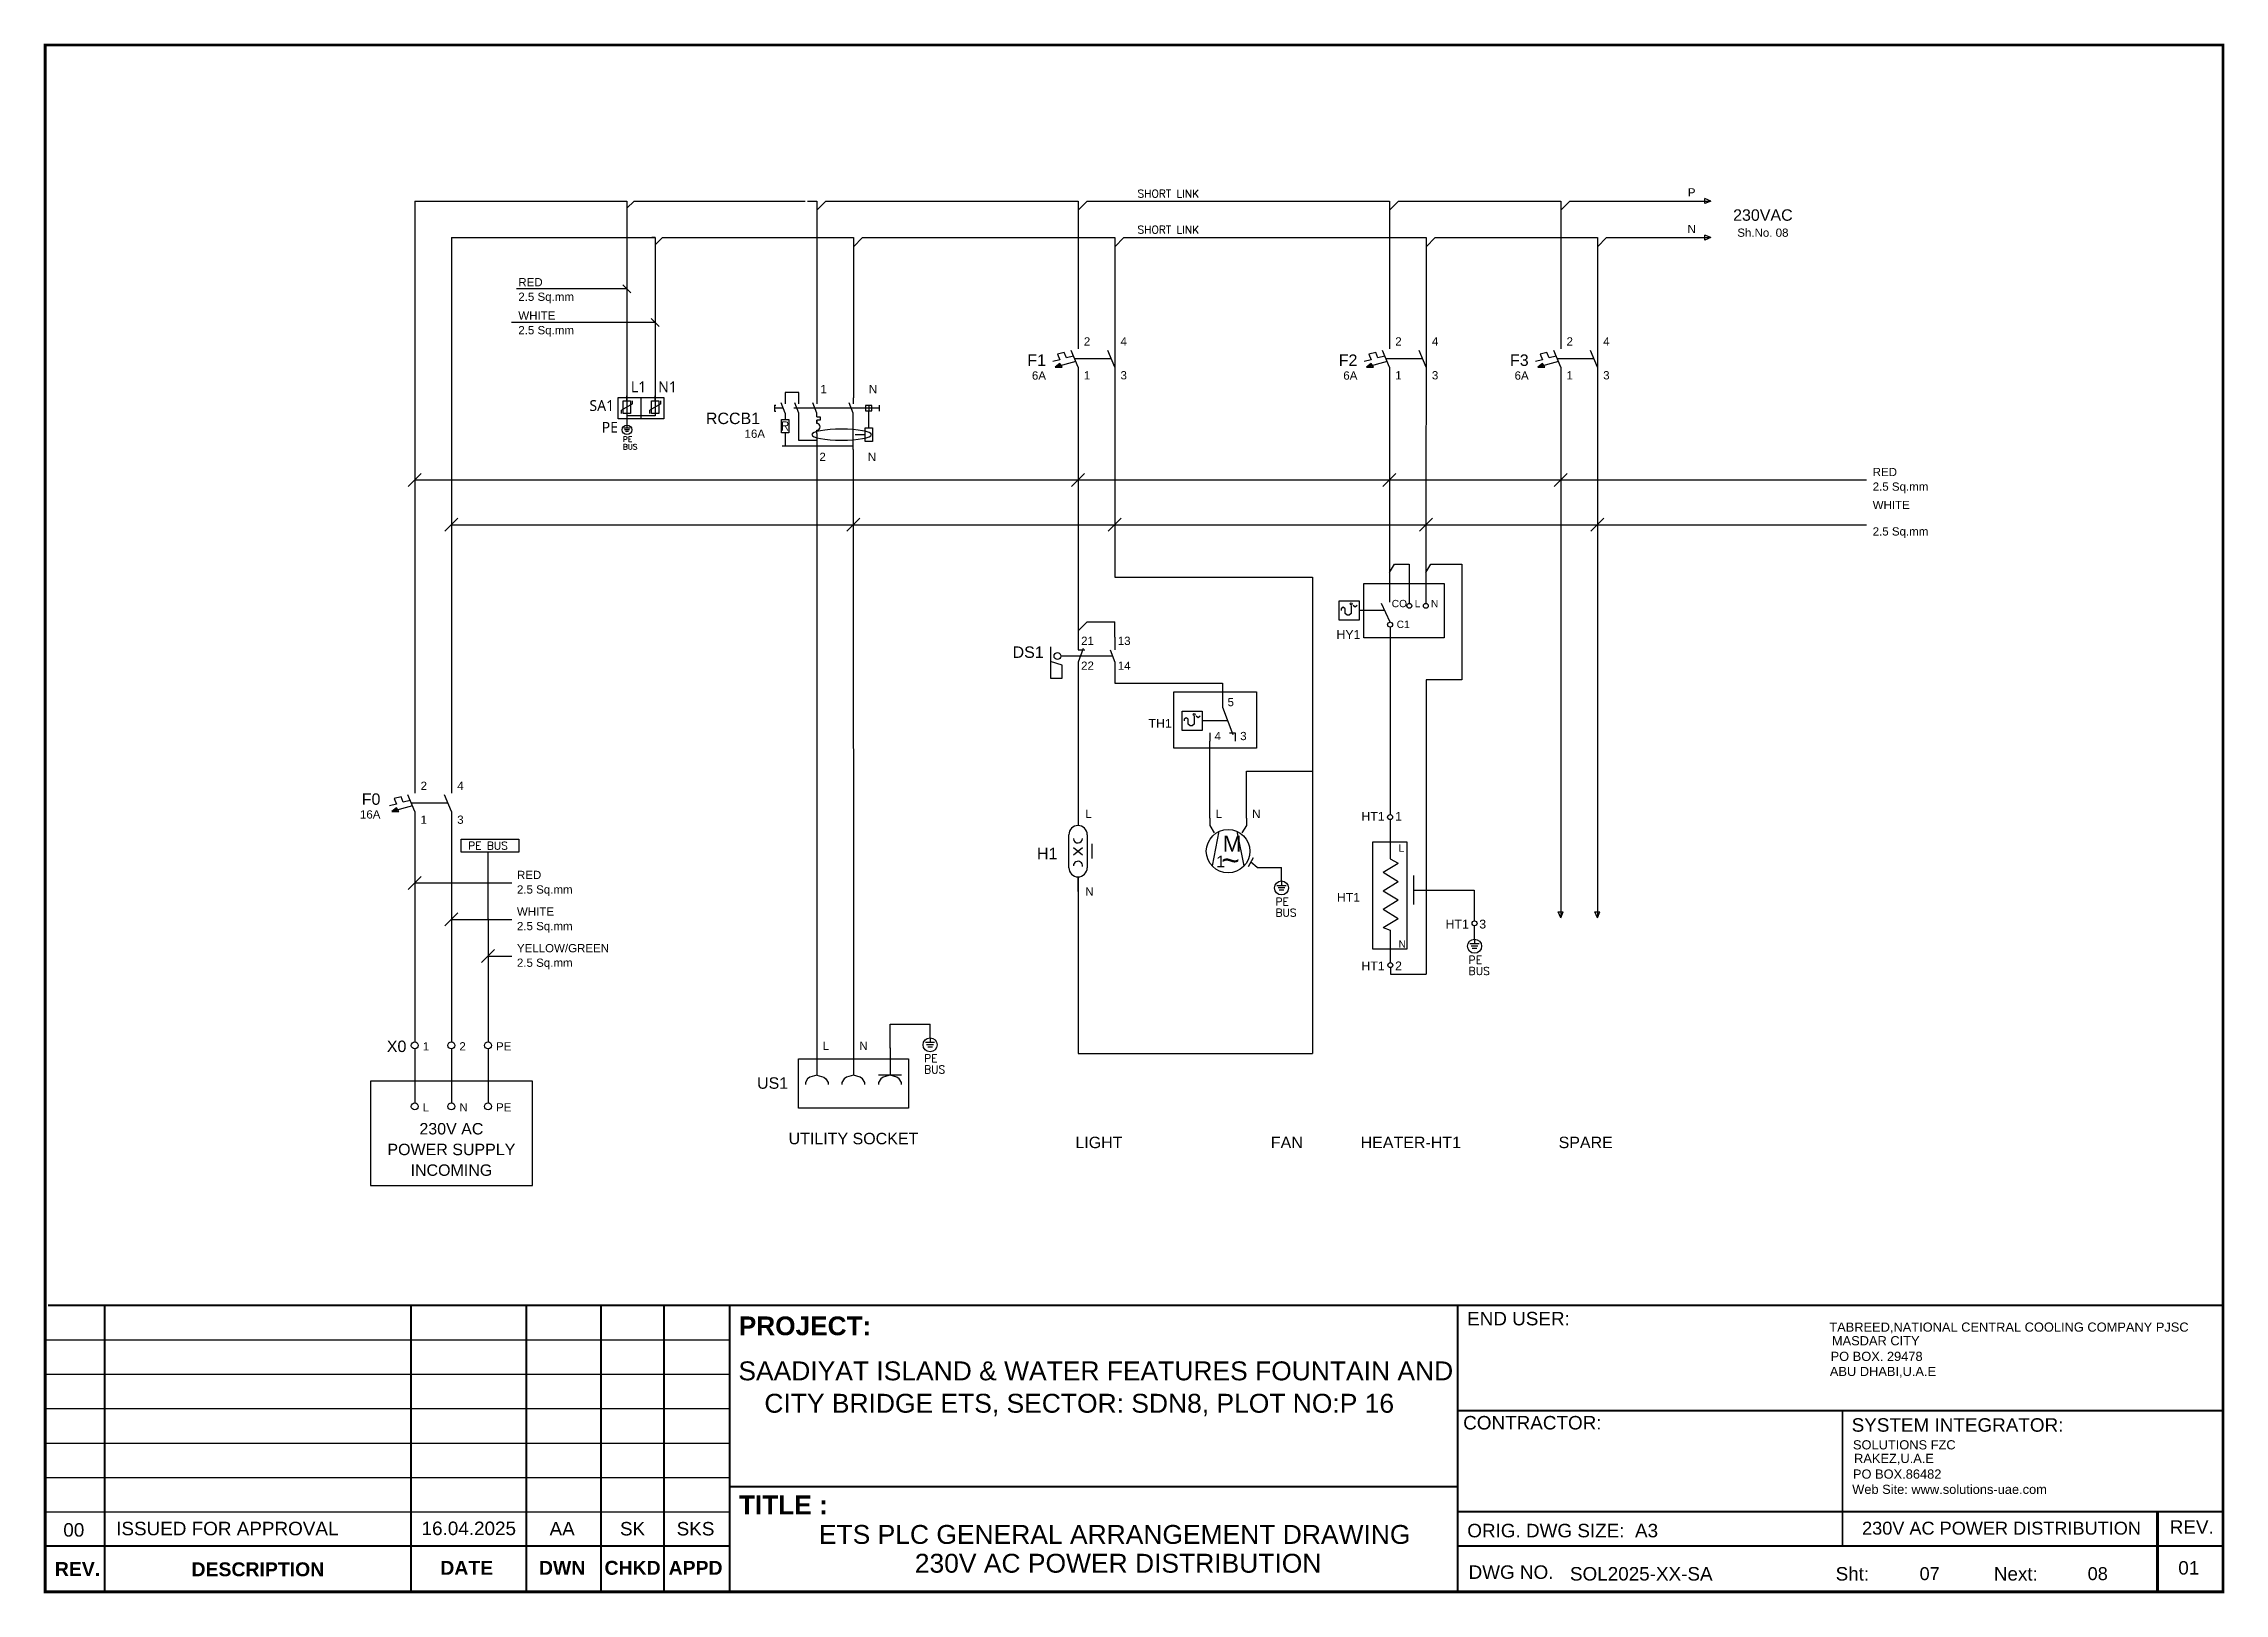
# Model space of a CAD drawing. Header units: inches. Extents: x 100535554 to 201081702, y 63708552 to 127420865.
# Drawn here: x 100544077 to 100545247, y 63709919 to 63710752 of the extents above; entities that cross this region are included whole.
import ezdxf
from ezdxf.enums import TextEntityAlignment as Align

# ---------------------------------------------------------------- set-up
doc = ezdxf.new("R2010")
doc.units = ezdxf.units.IN
doc.header["$MEASUREMENT"] = 0
doc.layers.add('BORDER', color=7, linetype='Continuous')
doc.layers.add('SYMBOL', color=4, linetype='Continuous')
doc.styles.add('A', font='arial.ttf')
doc.styles.add('ABB', font='arialbd.ttf')
doc.styles.add('MtXpl_Segoe_UI', font='segoeui.ttf')
doc.styles.add('s', font='simplex.shx', dxfattribs={"height": 2})
doc.styles.get("Standard").update_dxf_attribs({"font": 'arial.ttf'})

msp = doc.modelspace()

# ---------------------------------------------------------------- texts
for s, height, style, p in [('SHORT LINK', 4.1921, 's', (100544663.911, 63710668.88)), ('SHORT LINK', 4.1921, 's', (100544663.911, 63710649.478)), ('L1', 5.7871, 'MtXpl_Segoe_UI', (100544392.046, 63710564.322)), ('N1', 5.7871, 'MtXpl_Segoe_UI', (100544406.717, 63710564.322)), ('SA1', 5.7871, 'MtXpl_Segoe_UI', (100544369.819, 63710554.293)), ('PE', 5.7871, 'MtXpl_Segoe_UI', (100544376.39, 63710542.611)), ('230V AC POWER DISTRIBUTION', 6.96131, 'A', (100545052.861, 63709950.978))]:
    msp.add_text(s, height=height, dxfattribs=dict(style=style)).set_placement(p)
for s, height, p in [('P', 4.423, (100544961.417, 63710671.633)), ('230VAC', 6.1437, (100544999.621, 63710659.46)), ('N', 4.423, (100544961.417, 63710651.973)), ('Sh.No. 08', 4.4235, (100544999.621, 63710649.999)), ('230V AC', 6.1437, (100544295.73, 63710168.896)), ('UTILITY SOCKET', 6.14372, (100544511.51, 63710163.637)), ('LIGHT', 6.1437, (100544643.275, 63710161.564)), ('FAN', 6.1437, (100544744.124, 63710161.564)), ('HEATER-HT1', 6.1437, (100544810.652, 63710161.559)), ('SPARE', 6.1437, (100544904.535, 63710161.559)), ('POWER SUPPLY', 6.14372, (100544295.73, 63710157.791)), ('INCOMING', 6.1437, (100544295.73, 63710146.686))]:
    msp.add_text(s, height=height).set_placement(p, align=Align.MIDDLE_CENTER)
for s, height, p in [('RED', 4.4235, (100544331.65, 63710619.882)), ('2.5 Sq.mm', 4.4235, (100544331.65, 63710612.067)), ('WHITE', 4.4235, (100544331.65, 63710601.93)), ('2.5 Sq.mm', 4.4235, (100544331.65, 63710594.114)), ('2.5 Sq.mm', 4.4235, (100545058.554, 63710510.136)), ('RED', 4.4235, (100545058.554, 63710517.951)), ('WHITE', 4.4235, (100545058.554, 63710500.273)), ('2.5 Sq.mm', 4.4235, (100545058.554, 63710486.062)), ('RED', 4.4235, (100544330.907, 63710301.642)), ('2.5 Sq.mm', 4.4235, (100544330.907, 63710293.827)), ('WHITE', 4.4235, (100544330.907, 63710281.982)), ('2.5 Sq.mm', 4.4235, (100544330.907, 63710274.167)), ('YELLOW/GREEN', 4.42348, (100544330.907, 63710262.322)), ('2.5 Sq.mm', 4.4235, (100544330.907, 63710254.507))]:
    msp.add_text(s, height=height).set_placement(p, align=Align.BOTTOM_LEFT)
for s, height, p in [('2', 4.423, (100544635.192, 63710589.407)), ('4', 4.423, (100544654.852, 63710589.407)), ('2', 4.423, (100544802.319, 63710589.407)), ('4', 4.423, (100544821.979, 63710589.407)), ('2', 4.423, (100544894.256, 63710589.407)), ('4', 4.423, (100544913.916, 63710589.407)), ('1', 4.423, (100544635.192, 63710571.222)), ('3', 4.423, (100544654.852, 63710571.222)), ('1', 4.423, (100544802.319, 63710571.222)), ('3', 4.423, (100544821.979, 63710571.222)), ('1', 4.423, (100544894.256, 63710571.222)), ('3', 4.423, (100544913.916, 63710571.222)), ('1', 4.423, (100544493.765, 63710563.825)), ('N', 4.423, (100544519.757, 63710563.825)), ('2', 4.423, (100544493.229, 63710527.426)), ('N', 4.423, (100544519.221, 63710527.426)), ('CO', 3.932, (100544800.394, 63710448.909)), ('L', 3.932, (100544812.744, 63710448.909)), ('N', 3.932, (100544821.438, 63710448.909)), ('21', 4.4235, (100544633.707, 63710428.646)), ('13', 4.4235, (100544653.367, 63710428.646)), ('C1', 3.932, (100544803.062, 63710437.769)), ('22', 4.4235, (100544633.707, 63710415.308)), ('14', 4.4235, (100544653.367, 63710415.308)), ('5', 4.423, (100544712.318, 63710395.759)), ('4', 4.423, (100544705.307, 63710377.539)), ('3', 4.423, (100544719.1, 63710377.539)), ('2', 4.423, (100544279.203, 63710350.806)), ('4', 4.423, (100544298.863, 63710350.806)), ('L', 4.423, (100544635.948, 63710335.711)), ('L', 4.423, (100544705.879, 63710335.711)), ('N', 4.423, (100544725.539, 63710335.711)), ('1', 4.423, (100544279.203, 63710332.621)), ('3', 4.423, (100544298.863, 63710332.621)), ('M', 8.601, (100544709.75, 63710317.648)), ('L', 3.932, (100544804.079, 63710317.585)), ('1', 6.144, (100544706.186, 63710309.293)), ('~', 12.287, (100544708.927, 63710307.01)), ('N', 4.423, (100544635.948, 63710294.057)), ('N', 3.932, (100544804.079, 63710266.06)), ('1', 4.423, (100544280.371, 63710210.942)), ('2', 4.423, (100544300.03, 63710210.942)), ('PE', 4.4235, (100544319.69, 63710210.942)), ('L', 4.423, (100544494.984, 63710211.235)), ('N', 4.423, (100544514.644, 63710211.235)), ('L', 4.423, (100544280.371, 63710178.203)), ('N', 4.423, (100544300.03, 63710178.203)), ('PE', 4.4235, (100544319.69, 63710178.203))]:
    msp.add_text(s, height=height).set_placement(p)
for s, height, p in [('F1', 6.1437, (100544614.856, 63710578.471)), ('6A', 4.4235, (100544614.856, 63710571.099)), ('F2', 6.1437, (100544781.984, 63710578.471)), ('6A', 4.4235, (100544781.984, 63710571.099)), ('F3', 6.1437, (100544873.921, 63710578.471)), ('6A', 4.4235, (100544873.921, 63710571.099)), ('RCCB1', 6.1437, (100544461.414, 63710547.221)), ('16A', 4.4235, (100544464.064, 63710539.849)), ('DS1', 6.1437, (100544613.627, 63710421.708)), ('16A', 4.4235, (100544257.639, 63710335.447)), ('F0', 6.1437, (100544257.639, 63710342.819)), ('H1', 6.1437, (100544621, 63710313.594)), ('X0', 6.1437, (100544271.565, 63710210.082)), ('US1', 6.1437, (100544476.467, 63710190.369))]:
    msp.add_text(s, height=height).set_placement(p, align=Align.RIGHT)
for s, height, style, p in [('R', 4.706, 's', (100544474.813, 63710546.094)), ('PE BUS', 4.1921, 's', (100544315.39, 63710320.843)), ('07', 6.9613, 'A', (100545089.136, 63709930.044)), ('08', 6.9613, 'A', (100545179.334, 63709930.044))]:
    msp.add_text(s, height=height, dxfattribs=dict(style=style)).set_placement(p, align=Align.MIDDLE_CENTER)
for s, height, p in [('HY1', 4.7296, (100544777.194, 63710431.918)), ('TH1', 4.7296, (100544676.141, 63710384.182)), ('HT1', 4.7296, (100544790.385, 63710334.245)), ('1', 4.73, (100544804.065, 63710334.245)), ('HT1', 4.7296, (100544777.194, 63710290.793)), ('HT1', 4.7296, (100544835.567, 63710276.405)), ('3', 4.73, (100544849.248, 63710276.405)), ('HT1', 4.7296, (100544790.385, 63710253.965)), ('2', 4.73, (100544804.065, 63710253.965))]:
    msp.add_text(s, height=height).set_placement(p, align=Align.CENTER)
at = {"layer": 'BORDER', "style": 'A'}
for s, p in [('ETS PLC GENERAL ARRANGEMENT DRAWING', (100544492.995, 63709946.014)), ('230V AC POWER DISTRIBUTION', (100544544.453, 63709930.546))]:
    msp.add_text(s, height=10.15, dxfattribs=at).set_placement(p)

# ---------------------------------------------------------------- blocks, each defined once
blk = doc.blocks.new('Title Frame_Al Bayt')
at = {"layer": 'BORDER'}
for p, q in [((897.4, -274.9), (1264.8, -274.9)), ((897.4, -293.3), (1264.8, -293.3)), ((897.4, -311.8), (1264.8, -311.8)), ((897.4, -330.3), (1264.8, -330.3)), ((897.4, -348.7), (1264.8, -348.7)), ((897.4, -367.2), (1264.8, -367.2))]:
    blk.add_line(p, q, dxfattribs=at)
at = {"layer": 'BORDER', "const_width": 1.54}
blk.add_lwpolyline([(897.4, 420.3), (897.4, -410.2), (2066.3, -410.2), (2066.3, 420.3)], close=True, dxfattribs=at)
at = {"layer": 'BORDER'}
for points, const_width in [([(899, -256.4), (2066.3, -256.4)], 1.08), ([(929.4, -410.2), (929.4, -256.4)], 1.08), ([(1093.7, -410.2), (1093.7, -256.4)], 1.08), ([(1093.7, -391.8), (1093.7, -256.4)], 1.08), ([(1155.6, -410.2), (1155.6, -256.4)], 1.08), ([(1195.8, -410.2), (1195.8, -256.4)], 1.08), ([(1195.8, -391.8), (1195.8, -256.4)], 1.08), ([(1229.6, -410.2), (1229.6, -256.4)], 1.08), ([(1229.6, -391.8), (1229.6, -256.4)], 1.08), ([(1264.8, -256.4), (1264.8, -410.2)], 1.08), ([(1655.6, -410.2), (1655.6, -256.4)], 1.08), ([(1655.6, -312.9), (2066.3, -312.9)], 0.923), ([(1862.1, -385.6), (1862.1, -312.9)], 0.923), ([(1655.6, -353.7), (1265.2, -353.7)], 1.08), ([(2066.3, -367.2), (1655.6, -367.2)], 1.08), ([(2031.2, -410.2), (2031.2, -367.2)], 1.54), ([(897.4, -385.6), (1264.8, -385.6)], 1.08), ([(2066.3, -385.6), (1655.6, -385.6)], 1.08)]:
    blk.add_lwpolyline(points, dxfattribs=dict(at, const_width=const_width))
for s, height, style, p in [('PROJECT:', 10.07, 'ABB', (1269.7, -272.4)), ('END USER:', 7.25, 'A', (1660.6, -267.1)), ('TABREED,NATIONAL CENTRAL COOLING COMPANY PJSC', 4.93, 'A', (1855, -270.5)), ('MASDAR CITY', 4.93, 'A', (1856.4, -277.8)), ('SAADIYAT ISLAND & WATER FEATURES FOUNTAIN AND', 10.15, 'A', (1269.5, -296.6)), ('ABU DHABI,U.A.E', 4.93, 'A', (1855.3, -294.3)), ('PO BOX. 29478', 4.93, 'A', (1855.7, -286.2)), (' CITY BRIDGE ETS, SECTOR: SDN8, PLOT NO:P 16', 10.15, 'A', (1279.5, -314)), ('CONTRACTOR:', 7.25, 'A', (1658.5, -323)), ('SYSTEM INTEGRATOR:', 7.25, 'A', (1867, -324.2)), ('SOLUTIONS FZC', 4.93, 'A', (1867.7, -333.7)), ('RAKEZ,U.A.E', 4.93, 'A', (1868.3, -341)), ('PO BOX.86482', 4.93, 'A', (1867.7, -349.4)), ('TITLE :', 10.07, 'ABB', (1269.8, -368.5)), ('Web Site: www.solutions-uae.com ', 4.93, 'A', (1867.3, -357.6)), ('ORIG. DWG SIZE:  A3', 7.25, 'A', (1660.7, -380.9)), ('REV.', 7.25, 'A', (2037.7, -379)), ('DWG NO.', 7.25, 'A', (1661.4, -403.2)), ('SOL2025-XX-SA', 7.25, 'A', (1715.8, -404.1)), ('Sht:', 7.25, 'A', (1858.4, -404.1)), ('Next:', 7.25, 'A', (1943.3, -404.1)), ('01', 7.25, 'A', (2042.3, -400.9))]:
    blk.add_text(s, height=height, dxfattribs=dict(at, style=style)).set_placement(p)
for s, height, style, p in [('00', 7.25, 'A', (912.8, -376.9)), ('REV.', 7.46, 'ABB', (914.8, -397.9))]:
    blk.add_text(s, height=height, dxfattribs=dict(at, style=style)).set_placement(p, align=Align.MIDDLE)
for s, height, style, p in [('ISSUED FOR APPROVAL', 7.25, 'A', (995.2, -379.8)), ('16.04.2025', 7.25, 'A', (1124.8, -379.7)), ('AA', 7.25, 'A', (1174.9, -379.9)), ('SK', 7.25, 'A', (1212.7, -379.9)), ('SKS', 7.25, 'A', (1246.5, -379.9)), ('DESCRIPTION', 7.463, 'ABB', (1011.6, -401.8)), ('DATE', 7.46, 'ABB', (1123.7, -401)), ('DWN', 7.46, 'ABB', (1174.9, -401)), ('CHKD', 7.46, 'ABB', (1212.7, -401)), ('APPD', 7.46, 'ABB', (1246.5, -401))]:
    blk.add_text(s, height=height, dxfattribs=dict(at, style=style)).set_placement(p, align=Align.CENTER)
blk = doc.blocks.new('LOOP-TOP-1')
at = {"layer": 'SYMBOL'}
for p, q in [((0, 0), (2, 0)), ((2, 0), (2, -2)), ((2, -2), (4, 0))]:
    blk.add_line(p, q, dxfattribs=at)
blk = doc.blocks.new('PE BUS')
for p, q in [((1, 0.5), (-1, 0.5)), ((0.75, 0), (-0.75, 0)), ((0, 1.53), (0, 0.5)), ((0.5, -0.5), (-0.5, -0.5)), ((0, -0.97), (0, -0.97))]:
    blk.add_line(p, q)
blk.add_circle((0, 0), 1.53)
at = {"style": 's'}
for s, p in [('PE', (-1.29, -3.83)), ('BUS', (-1.29, -6.25))]:
    blk.add_text(s, height=1.706, dxfattribs=at).set_placement(p)

# ---------------------------------------------------------------- linework, layer by layer
for p, q in [((100544276.07, 63710666.985), (100544276.07, 63710354.001)), ((100544276.07, 63710666.985), (100544389.921, 63710666.985)), ((100544393.784, 63710666.985), (100544485.592, 63710666.985)), ((100544496.766, 63710666.985), (100544632.059, 63710666.985)), ((100544636.974, 63710666.985), (100544794.271, 63710666.985)), ((100544804.101, 63710666.985), (100544891.123, 63710666.985)), ((100544896.038, 63710666.985), (100544967.222, 63710666.985)), ((100544967.222, 63710666.985), (100544971.523, 63710666.985)), ((100544971.769, 63710666.985), (100544968.451, 63710668.398)), ((100544968.451, 63710665.572), (100544968.451, 63710668.398)), ((100544971.769, 63710666.985), (100544968.451, 63710665.572)), ((100544389.921, 63710663.122), (100544389.921, 63710562.484)), ((100544491.851, 63710662.07), (100544491.851, 63710561.352)), ((100544632.059, 63710662.07), (100544632.059, 63710592.602)), ((100544799.186, 63710662.07), (100544799.186, 63710592.602)), ((100544891.123, 63710662.07), (100544891.123, 63710590.144)), ((100544295.73, 63710647.325), (100544295.73, 63710349.086)), ((100544295.73, 63710647.325), (100544405.103, 63710647.325)), ((100544402.649, 63710647.323), (100544405.103, 63710647.321)), ((100544402.649, 63710647.323), (100544405.103, 63710647.321)), ((100544405.103, 63710643.462), (100544405.103, 63710562.484)), ((100544408.966, 63710647.325), (100544506.596, 63710647.325)), ((100544516.425, 63710647.325), (100544651.719, 63710647.325)), ((100544656.634, 63710647.325), (100544818.846, 63710647.325)), ((100544823.761, 63710647.325), (100544846.999, 63710647.325)), ((100544823.761, 63710647.325), (100544905.868, 63710647.325)), ((100544915.698, 63710647.325), (100544967.222, 63710647.325)), ((100544967.222, 63710647.325), (100544971.523, 63710647.325)), ((100544968.451, 63710645.912), (100544968.451, 63710648.738)), ((100544971.769, 63710647.325), (100544968.451, 63710648.738)), ((100544971.769, 63710647.325), (100544968.451, 63710645.912)), ((100544511.51, 63710642.41), (100544511.51, 63710561.352)), ((100544651.719, 63710642.41), (100544651.719, 63710465.101)), ((100544818.846, 63710642.41), (100544818.731, 63710450.986)), ((100544910.783, 63710642.41), (100544910.783, 63710286.639)), ((100544392.061, 63710617.685), (100544387.782, 63710621.963)), ((100544392.061, 63710617.685), (100544387.782, 63710621.963)), ((100544389.921, 63710619.824), (100544330.71, 63710619.824)), ((100544405.103, 63710601.821), (100544328.043, 63710601.821)), ((100544407.242, 63710599.682), (100544402.964, 63710603.96)), ((100544407.242, 63710599.682), (100544402.964, 63710603.96)), ((100544624.686, 63710585.721), (100544621, 63710584.738)), ((100544625.915, 63710582.772), (100544624.686, 63710585.721)), ((100544632.059, 63710577.857), (100544628.372, 63710586.704)), ((100544632.059, 63710592.602), (100544632.059, 63710587.687)), ((100544651.719, 63710577.857), (100544648.032, 63710586.704)), ((100544651.719, 63710592.602), (100544651.719, 63710587.687)), ((100544651.719, 63710592.602), (100544651.719, 63710587.687)), ((100544791.814, 63710585.721), (100544788.127, 63710584.738)), ((100544793.042, 63710582.772), (100544791.814, 63710585.721)), ((100544799.186, 63710577.857), (100544795.5, 63710586.704)), ((100544799.186, 63710592.602), (100544799.186, 63710587.687)), ((100544818.846, 63710577.857), (100544815.16, 63710586.704)), ((100544818.846, 63710592.602), (100544818.846, 63710587.687)), ((100544818.846, 63710592.602), (100544818.846, 63710587.687)), ((100544883.751, 63710585.721), (100544880.064, 63710584.738)), ((100544884.979, 63710582.772), (100544883.751, 63710585.721)), ((100544891.123, 63710577.857), (100544887.437, 63710586.704)), ((100544891.123, 63710592.602), (100544891.123, 63710587.687)), ((100544910.783, 63710577.857), (100544907.097, 63710586.704)), ((100544910.783, 63710592.602), (100544910.783, 63710587.687)), ((100544910.783, 63710592.602), (100544910.783, 63710587.687)), ((100544622.229, 63710581.789), (100544618.542, 63710580.806)), ((100544630.83, 63710580.806), (100544619.771, 63710577.857)), ((100544622.229, 63710579.823), (100544619.771, 63710577.857)), ((100544619.771, 63710577.857), (100544623.457, 63710577.857)), ((100544621, 63710584.738), (100544622.229, 63710581.789)), ((100544622.229, 63710578.84), (100544621, 63710578.84)), ((100544623.457, 63710577.857), (100544622.229, 63710579.823)), ((100544622.229, 63710577.857), (100544622.229, 63710578.84)), ((100544629.601, 63710583.755), (100544625.915, 63710582.772)), ((100544632.059, 63710577.857), (100544632.059, 63710454.284)), ((100544632.059, 63710577.857), (100544632.059, 63710572.942)), ((100544651.719, 63710577.857), (100544651.719, 63710572.942)), ((100544789.356, 63710581.789), (100544785.67, 63710580.806)), ((100544797.957, 63710580.806), (100544786.899, 63710577.857)), ((100544789.356, 63710579.823), (100544786.899, 63710577.857)), ((100544786.899, 63710577.857), (100544790.585, 63710577.857)), ((100544788.127, 63710584.738), (100544789.356, 63710581.789)), ((100544789.356, 63710578.84), (100544788.127, 63710578.84)), ((100544790.585, 63710577.857), (100544789.356, 63710579.823)), ((100544789.356, 63710577.857), (100544789.356, 63710578.84)), ((100544796.729, 63710583.755), (100544793.042, 63710582.772)), ((100544799.186, 63710577.857), (100544799.186, 63710451.677)), ((100544799.186, 63710577.857), (100544799.186, 63710572.942)), ((100544818.846, 63710577.857), (100544818.846, 63710572.942)), ((100544881.293, 63710581.789), (100544877.607, 63710580.806)), ((100544889.894, 63710580.806), (100544878.836, 63710577.857)), ((100544881.293, 63710579.823), (100544878.836, 63710577.857)), ((100544878.836, 63710577.857), (100544882.522, 63710577.857)), ((100544880.064, 63710584.738), (100544881.293, 63710581.789)), ((100544881.293, 63710578.84), (100544880.064, 63710578.84)), ((100544882.522, 63710577.857), (100544881.293, 63710579.823)), ((100544881.293, 63710577.857), (100544881.293, 63710578.84)), ((100544888.666, 63710583.755), (100544884.979, 63710582.772)), ((100544891.123, 63710577.857), (100544891.123, 63710286.639)), ((100544891.123, 63710577.857), (100544891.123, 63710572.942)), ((100544910.783, 63710577.857), (100544910.783, 63710572.942)), ((100544389.921, 63710559.76), (100544389.921, 63710562.484)), ((100544389.921, 63710562.484), (100544389.921, 63710546.742)), ((100544397.512, 63710550.069), (100544397.512, 63710561.549)), ((100544405.103, 63710559.76), (100544405.103, 63710562.484)), ((100544405.103, 63710562.484), (100544405.103, 63710551.693)), ((100544482.122, 63710564.126), (100544474.813, 63710564.126)), ((100544474.813, 63710564.126), (100544474.813, 63710558.023)), ((100544482.122, 63710558.023), (100544482.122, 63710564.126)), ((100544392.905, 63710558.113), (100544386.974, 63710554.716)), ((100544386.974, 63710552.966), (100544386.974, 63710554.716)), ((100544405.103, 63710551.693), (100544389.921, 63710551.693)), ((100544392.905, 63710558.113), (100544392.905, 63710559.76)), ((100544408.087, 63710558.113), (100544402.155, 63710554.716)), ((100544402.155, 63710552.966), (100544402.155, 63710554.716)), ((100544408.087, 63710558.113), (100544408.087, 63710559.76)), ((100544469.073, 63710557.468), (100544469.073, 63710554.139)), ((100544469.073, 63710557.468), (100544469.855, 63710557.468)), ((100544473.773, 63710555.803), (100544469.073, 63710555.803)), ((100544469.073, 63710554.139), (100544469.855, 63710554.139)), ((100544474.813, 63710553.029), (100544472.732, 63710558.578)), ((100544474.813, 63710553.029), (100544474.813, 63710549.738)), ((100544482.122, 63710553.029), (100544480.042, 63710558.578)), ((100544482.122, 63710538.364), (100544482.122, 63710553.029)), ((100544491.851, 63710553.029), (100544489.77, 63710558.578)), ((100544491.851, 63710561.352), (100544491.851, 63710558.023)), ((100544491.851, 63710551.147), (100544491.851, 63710553.029)), ((100544491.851, 63710551.147), (100544493.644, 63710551.147)), ((100544493.644, 63710551.147), (100544493.644, 63710549.353)), ((100544518.271, 63710555.803), (100544509.079, 63710555.803)), ((100544511.306, 63710553.029), (100544509.225, 63710558.578)), ((100544511.306, 63710561.352), (100544511.306, 63710558.023)), ((100544511.306, 63710533.611), (100544511.306, 63710553.029)), ((100544521.446, 63710557.191), (100544517.979, 63710557.191)), ((100544517.979, 63710557.191), (100544517.979, 63710554.416)), ((100544517.979, 63710554.416), (100544521.446, 63710554.416)), ((100544519.712, 63710557.191), (100544519.712, 63710554.416)), ((100544521.446, 63710554.416), (100544521.446, 63710557.191)), ((100544525.261, 63710557.468), (100544525.261, 63710554.139)), ((100544474.813, 63710542.45), (100544474.813, 63710535.476)), ((100544491.851, 63710538.364), (100544482.122, 63710538.364)), ((100544491.851, 63710549.353), (100544491.851, 63710547.56)), ((100544491.851, 63710547.56), (100544491.851, 63710549.353)), ((100544493.644, 63710549.353), (100544491.851, 63710549.353)), ((100544491.851, 63710542.181), (100544491.851, 63710543.974)), ((100544491.851, 63710542.181), (100544491.851, 63710538.364)), ((100544491.851, 63710541.692), (100544491.851, 63710212.363)), ((100544512.449, 63710541.57), (100544517.721, 63710541.57)), ((100544473.295, 63710535.476), (100544511.306, 63710535.476)), ((100544511.306, 63710533.611), (100544511.51, 63710212.363)), ((100544272.595, 63710513.798), (100544279.545, 63710520.749)), ((100544276.07, 63710517.274), (100545055.25, 63710517.274)), ((100544628.583, 63710513.798), (100544635.534, 63710520.749)), ((100544795.711, 63710513.798), (100544802.662, 63710520.749)), ((100544887.648, 63710513.798), (100544894.599, 63710520.749)), ((100544292.254, 63710489.724), (100544299.205, 63710496.675)), ((100544295.73, 63710493.199), (100545055.25, 63710493.199)), ((100544508.035, 63710489.724), (100544514.986, 63710496.675)), ((100544648.243, 63710489.724), (100544655.194, 63710496.675)), ((100544815.371, 63710489.724), (100544822.321, 63710496.675)), ((100544907.308, 63710489.724), (100544914.258, 63710496.675)), ((100544799.186, 63710467.571), (100544801.828, 63710472.028)), ((100544801.828, 63710472.028), (100544809.862, 63710472.028)), ((100544809.862, 63710472.028), (100544809.862, 63710450.986)), ((100544818.742, 63710467.559), (100544821.384, 63710472.016)), ((100544821.384, 63710472.016), (100544837.99, 63710472.016)), ((100544837.99, 63710472.016), (100544837.99, 63710409.922)), ((100544651.719, 63710465.101), (100544757.848, 63710465.101)), ((100544757.848, 63710465.101), (100544757.848, 63710360.796)), ((100544632.059, 63710454.284), (100544632.059, 63710432.81)), ((100544774.303, 63710448.945), (100544773.221, 63710448.08)), ((100544773.221, 63710448.08), (100544773.221, 63710447.215)), ((100544775.384, 63710448.08), (100544774.303, 63710448.945)), ((100544775.384, 63710445.485), (100544775.384, 63710448.08)), ((100544776.465, 63710444.62), (100544775.384, 63710445.485)), ((100544777.546, 63710444.62), (100544776.465, 63710444.62)), ((100544778.628, 63710445.485), (100544777.546, 63710444.62)), ((100544778.628, 63710449.81), (100544778.628, 63710445.485)), ((100544780.79, 63710448.945), (100544779.709, 63710449.81)), ((100544781.872, 63710449.81), (100544780.79, 63710448.945)), ((100544799.535, 63710440.881), (100544794.892, 63710450.888)), ((100544632.059, 63710441.099), (100544632.059, 63710436.184)), ((100544632.059, 63710436.184), (100544636.974, 63710441.099)), ((100544632.059, 63710432.81), (100544632.059, 63710425.986)), ((100544636.974, 63710441.099), (100544651.719, 63710441.099)), ((100544651.719, 63710432.81), (100544651.719, 63710441.099)), ((100544651.719, 63710432.81), (100544651.719, 63710425.986)), ((100544799.535, 63710438.214), (100544799.523, 63710337.543)), ((100544617.314, 63710427.583), (100544617.314, 63710410.872)), ((100544634.823, 63710426.723), (100544632.059, 63710419.351)), ((100544632.059, 63710425.986), (100544635.745, 63710425.986)), ((100544649.23, 63710425.986), (100544651.719, 63710419.351)), ((100544623.457, 63710417.753), (100544617.314, 63710419.719)), ((100544617.314, 63710410.872), (100544623.457, 63710410.872)), ((100544623.457, 63710410.872), (100544623.457, 63710417.753)), ((100544632.059, 63710419.351), (100544632.059, 63710415.664)), ((100544632.059, 63710415.664), (100544632.059, 63710333.622)), ((100544651.719, 63710419.351), (100544651.719, 63710415.664)), ((100544651.719, 63710415.664), (100544651.719, 63710408.107)), ((100544818.915, 63710409.922), (100544818.915, 63710251.843)), ((100544837.99, 63710409.922), (100544818.915, 63710409.922)), ((100544651.719, 63710408.107), (100544709.528, 63710408.107)), ((100544709.528, 63710408.107), (100544709.528, 63710398.715)), ((100544709.528, 63710398.715), (100544709.528, 63710395.208)), ((100544690.064, 63710389.582), (100544688.983, 63710388.717)), ((100544688.983, 63710388.717), (100544688.983, 63710387.852)), ((100544691.146, 63710388.717), (100544690.064, 63710389.582)), ((100544691.146, 63710386.122), (100544691.146, 63710388.717)), ((100544692.227, 63710385.257), (100544691.146, 63710386.122)), ((100544694.39, 63710386.122), (100544693.308, 63710385.257)), ((100544694.39, 63710390.447), (100544694.39, 63710386.122)), ((100544696.552, 63710389.582), (100544695.471, 63710390.447)), ((100544697.634, 63710390.447), (100544696.552, 63710389.582)), ((100544709.528, 63710395.208), (100544715.188, 63710380.495)), ((100544693.308, 63710385.257), (100544692.227, 63710385.257)), ((100544702.746, 63710381.426), (100544702.746, 63710376.988)), ((100544702.746, 63710335.588), (100544702.746, 63710376.988)), ((100544713.407, 63710381.426), (100544716.31, 63710381.426)), ((100544716.31, 63710381.426), (100544716.31, 63710376.988)), ((100544276.07, 63710354.001), (100544276.07, 63710349.086)), ((100544295.73, 63710354.001), (100544295.73, 63710349.086)), ((100544295.73, 63710354.001), (100544295.73, 63710349.086)), ((100544722.406, 63710335.588), (100544722.406, 63710360.796)), ((100544722.406, 63710360.796), (100544757.848, 63710360.796)), ((100544757.848, 63710360.796), (100544757.848, 63710209.344)), ((100544266.24, 63710343.188), (100544262.554, 63710342.205)), ((100544274.841, 63710342.205), (100544263.783, 63710339.256)), ((100544266.24, 63710341.222), (100544263.783, 63710339.256)), ((100544263.783, 63710339.256), (100544267.469, 63710339.256)), ((100544268.697, 63710347.12), (100544265.011, 63710346.137)), ((100544265.011, 63710346.137), (100544266.24, 63710343.188)), ((100544266.24, 63710340.239), (100544265.011, 63710340.239)), ((100544267.469, 63710339.256), (100544266.24, 63710341.222)), ((100544266.24, 63710339.256), (100544266.24, 63710340.239)), ((100544269.926, 63710344.171), (100544268.697, 63710347.12)), ((100544273.612, 63710345.154), (100544269.926, 63710344.171)), ((100544276.07, 63710339.256), (100544272.384, 63710348.103)), ((100544276.07, 63710339.256), (100544276.07, 63710334.341)), ((100544295.73, 63710339.256), (100544292.044, 63710348.103)), ((100544295.73, 63710339.256), (100544295.73, 63710221.509)), ((100544295.73, 63710339.256), (100544295.73, 63710334.341)), ((100544276.07, 63710334.341), (100544276.07, 63710221.509)), ((100544632.059, 63710335.588), (100544632.059, 63710331.656)), ((100544702.746, 63710335.588), (100544702.746, 63710331.656)), ((100544702.746, 63710331.656), (100544705.203, 63710327.724)), ((100544707.661, 63710328.707), (100544703.975, 63710310.03)), ((100544721.177, 63710310.03), (100544717.491, 63710328.707)), ((100544722.406, 63710331.656), (100544719.948, 63710327.724)), ((100544722.406, 63710335.588), (100544722.406, 63710331.656)), ((100544799.535, 63710334.875), (100544799.535, 63710313.775)), ((100544627.144, 63710309.047), (100544627.144, 63710326.741)), ((100544629.601, 63710315.928), (100544634.516, 63710319.86)), ((100544629.601, 63710319.86), (100544634.516, 63710315.928)), ((100544636.974, 63710326.741), (100544636.974, 63710309.047)), ((100544639.431, 63710321.826), (100544639.431, 63710313.962)), ((100544272.5, 63710297.394), (100544279.451, 63710304.345)), ((100544632.059, 63710304.132), (100544632.059, 63710296.268)), ((100544632.059, 63710296.268), (100544632.059, 63710304.132)), ((100544726.065, 63710314.302), (100544723.418, 63710309.607)), ((100544728.235, 63710309.159), (100544724.742, 63710311.954)), ((100544728.235, 63710309.159), (100544741.234, 63710309.159)), ((100544741.234, 63710301.929), (100544741.234, 63710309.159)), ((100544795.746, 63710306.623), (100544803.919, 63710311.575)), ((100544795.746, 63710306.623), (100544803.919, 63710301.671)), ((100544799.535, 63710313.775), (100544803.919, 63710311.575)), ((100544812.137, 63710304.797), (100544812.137, 63710289.354)), ((100544276.07, 63710300.964), (100544328.14, 63710300.964)), ((100544632.059, 63710296.268), (100544632.059, 63710209.344)), ((100544795.746, 63710296.719), (100544803.919, 63710301.671)), ((100544795.746, 63710296.719), (100544803.919, 63710291.767)), ((100544812.137, 63710297.076), (100544844.718, 63710297.076)), ((100544844.718, 63710297.076), (100544844.718, 63710280.529)), ((100544292.254, 63710277.829), (100544299.205, 63710284.779)), ((100544295.73, 63710281.304), (100544328.14, 63710281.304)), ((100544795.746, 63710286.815), (100544803.919, 63710291.767)), ((100544795.746, 63710286.815), (100544803.919, 63710281.863)), ((100544795.746, 63710276.91), (100544803.919, 63710281.863)), ((100544891.123, 63710282.228), (100544889.752, 63710285.447)), ((100544889.752, 63710285.447), (100544892.494, 63710285.447)), ((100544891.123, 63710286.639), (100544891.123, 63710282.467)), ((100544891.123, 63710282.228), (100544892.494, 63710285.447)), ((100544910.783, 63710282.228), (100544909.412, 63710285.447)), ((100544909.412, 63710285.447), (100544912.154, 63710285.447)), ((100544910.783, 63710286.639), (100544910.783, 63710282.467)), ((100544910.783, 63710282.228), (100544912.154, 63710285.447)), ((100544795.746, 63710276.91), (100544799.535, 63710275.541)), ((100544799.535, 63710275.541), (100544799.535, 63710258.089)), ((100544844.868, 63710270.639), (100544844.868, 63710277.87)), ((100544311.914, 63710258.169), (100544318.865, 63710265.119)), ((100544315.39, 63710261.644), (100544328.14, 63710261.644)), ((100544799.685, 63710255.43), (100544799.685, 63710251.843)), ((100544799.685, 63710251.843), (100544818.915, 63710251.843)), ((100544276.07, 63710221.509), (100544276.07, 63710215.611)), ((100544295.73, 63710221.509), (100544295.73, 63710215.611)), ((100544491.851, 63710212.363), (100544491.851, 63710197.618)), ((100544511.51, 63710212.363), (100544511.51, 63710197.618)), ((100544632.059, 63710209.344), (100544757.848, 63710209.344)), ((100544276.07, 63710188.771), (100544276.07, 63710182.873)), ((100544295.73, 63710188.771), (100544295.73, 63710182.873)), ((100544315.39, 63710188.771), (100544315.39, 63710182.873)), ((100544486.936, 63710195.652), (100544485.707, 63710193.686)), ((100544485.707, 63710193.686), (100544485.707, 63710192.703)), ((100544488.164, 63710196.635), (100544486.936, 63710195.652)), ((100544491.851, 63710197.618), (100544488.164, 63710196.635)), ((100544491.851, 63710197.618), (100544495.537, 63710196.635)), ((100544495.537, 63710196.635), (100544496.766, 63710195.652)), ((100544496.766, 63710195.652), (100544497.994, 63710193.686)), ((100544497.994, 63710193.686), (100544497.994, 63710192.703)), ((100544506.596, 63710195.652), (100544505.367, 63710193.686)), ((100544505.367, 63710193.686), (100544505.367, 63710192.703)), ((100544507.824, 63710196.635), (100544506.596, 63710195.652)), ((100544511.51, 63710197.618), (100544507.824, 63710196.635)), ((100544515.197, 63710196.635), (100544511.51, 63710197.618)), ((100544516.425, 63710195.652), (100544515.197, 63710196.635)), ((100544517.654, 63710193.686), (100544516.425, 63710195.652)), ((100544517.654, 63710192.703), (100544517.654, 63710193.686)), ((100544537.314, 63710197.618), (100544525.027, 63710197.618)), ((100544526.255, 63710195.652), (100544525.027, 63710193.686)), ((100544525.027, 63710193.686), (100544525.027, 63710192.703)), ((100544527.484, 63710196.635), (100544526.255, 63710195.652)), ((100544531.17, 63710197.618), (100544527.484, 63710196.635)), ((100544534.857, 63710196.635), (100544531.17, 63710197.618)), ((100544536.085, 63710195.652), (100544534.857, 63710196.635)), ((100544537.314, 63710193.686), (100544536.085, 63710195.652)), ((100544537.314, 63710192.703), (100544537.314, 63710193.686))]:
    msp.add_line(p, q)
at = {"ltscale": 0.325}
for p, q in [((100544405.103, 63710647.325), (100544403.358, 63710647.325)), ((100544315.39, 63710281.533), (100544315.39, 63710317.365)), ((100544315.39, 63710281.533), (100544315.39, 63710215.488)), ((100544531.205, 63710212.249), (100544531.205, 63710224.969)), ((100544531.205, 63710224.969), (100544552.635, 63710224.969)), ((100544552.635, 63710217.738), (100544552.635, 63710224.969)), ((100544315.39, 63710211.802), (100544315.39, 63710188.771)), ((100544531.17, 63710212.363), (100544531.17, 63710197.618))]:
    msp.add_line(p, q, dxfattribs=at)
at = {"ltscale": 10}
msp.add_line((100544404.318, 63710647.325), (100544405.103, 63710647.325), dxfattribs=at)
at = {"ltscale": 4}
for p, q in [((100544649.875, 63710582.28), (100544630.216, 63710582.28)), ((100544817.003, 63710582.28), (100544797.343, 63710582.28)), ((100544908.94, 63710582.28), (100544889.28, 63710582.28)), ((100544650.474, 63710422.668), (100544622.843, 63710422.668)), ((100544293.887, 63710343.68), (100544274.227, 63710343.68))]:
    msp.add_line(p, q, dxfattribs=at)
at = {"ltscale": 3}
for p, q in [((100544525.261, 63710555.803), (100544479.564, 63710555.803)), ((100544519.712, 63710545.214), (100544519.712, 63710554.416))]:
    msp.add_line(p, q, dxfattribs=at)
at = {"ltscale": 0.25}
for p, q in [((100544796.596, 63710447.215), (100544782.953, 63710447.215)), ((100544712.358, 63710387.852), (100544698.715, 63710387.852))]:
    msp.add_line(p, q, dxfattribs=at)
at = {"ltscale": 5}
for p, q in [((100544276.07, 63710211.802), (100544276.07, 63710188.771)), ((100544295.73, 63710211.802), (100544295.73, 63710188.771))]:
    msp.add_line(p, q, dxfattribs=at)
for points in [[(100544385.307, 63710561.549), (100544409.718, 63710561.549), (100544409.718, 63710550.069), (100544385.307, 63710550.069)], [(100544387.973, 63710559.76), (100544391.87, 63710559.76), (100544391.87, 63710552.966), (100544387.973, 63710552.966)], [(100544403.155, 63710559.76), (100544407.052, 63710559.76), (100544407.052, 63710552.966), (100544403.155, 63710552.966)], [(100544472.821, 63710549.738), (100544476.804, 63710549.738), (100544476.804, 63710542.45), (100544472.821, 63710542.45)], [(100544517.721, 63710545.214), (100544521.704, 63710545.214), (100544521.704, 63710537.926), (100544517.721, 63710537.926)], [(100544785.535, 63710461.674), (100544828.56, 63710461.674), (100544828.56, 63710432.441), (100544785.535, 63710432.441)], [(100544772.14, 63710452.405), (100544782.953, 63710452.405), (100544782.953, 63710442.025), (100544772.14, 63710442.025)], [(100544687.902, 63710393.042), (100544698.715, 63710393.042), (100544698.715, 63710382.662), (100544687.902, 63710382.662)], [(100544300.943, 63710324.321), (100544331.845, 63710324.321), (100544331.845, 63710317.365), (100544300.943, 63710317.365)], [(100544790.298, 63710322.908), (100544808.506, 63710322.908), (100544808.506, 63710265.375), (100544790.298, 63710265.375)]]:
    msp.add_lwpolyline(points, close=True)
for points in [[(100544683.487, 63710403.432), (100544727.886, 63710403.432), (100544727.886, 63710373.298), (100544683.487, 63710373.298)], [(100544482.021, 63710206.465), (100544541, 63710206.465), (100544541, 63710179.924), (100544482.021, 63710179.924)], [(100544252.232, 63710138.432), (100544339.227, 63710138.432), (100544339.227, 63710194.498), (100544252.232, 63710194.498)]]:
    msp.add_lwpolyline(points, close=True, dxfattribs=at)
for centre, radius in [((100544778.628, 63710450.675), 0.541), ((100544809.862, 63710449.653), 1.334), ((100544818.731, 63710449.653), 1.334), ((100544799.535, 63710439.547), 1.334), ((100544621, 63710422.668), 1.843), ((100544694.39, 63710391.312), 0.541), ((100544712.576, 63710317.894), 11.673), ((100544799.535, 63710336.209), 1.334), ((100544844.868, 63710279.204), 1.334), ((100544799.685, 63710256.764), 1.334), ((100544276.07, 63710213.645), 1.843), ((100544295.73, 63710213.645), 1.843), ((100544315.39, 63710213.645), 1.843), ((100544276.07, 63710180.907), 1.843), ((100544295.73, 63710180.907), 1.843), ((100544315.39, 63710180.907), 1.843)]:
    msp.add_circle(centre, radius)
for centre, radius, start, end in [((100544491.851, 63710545.767), 1.793, 270, 90), ((100544632.059, 63710326.741), 4.915, 0, 180), ((100544632.059, 63710324.775), 2.457, 183.000001, 0), ((100544632.059, 63710309.047), 4.915, 180, 0), ((100544632.059, 63710310.03), 2.457, 353.999999, 180)]:
    msp.add_arc(centre, radius, start, end)
at = {"extrusion": (0, 0, -1)}
msp.add_ellipse((100544505.164, 63710541.57), major_axis=(-15.975, 0), ratio=0.18741962, dxfattribs=at)

# ---------------------------------------------------------------- block references
for name, p, xscale, yscale, zscale in [('LOOP-TOP-1', (100544386.059, 63710666.985), 1.93124685110557, 1.93124685110557, 1.93124685110557), ('LOOP-TOP-1', (100544486.936, 63710666.985), 2.457488529927112, 2.457488529927112, 2.457488529927112), ('LOOP-TOP-1', (100544627.144, 63710666.985), 2.457488529927112, 2.457488529927112, 2.457488529927112), ('LOOP-TOP-1', (100544794.271, 63710666.985), 2.457488529927112, 2.457488529927112, 2.457488529927112), ('LOOP-TOP-1', (100544886.208, 63710666.985), 2.457488529927112, 2.457488529927112, 2.457488529927112), ('LOOP-TOP-1', (100544401.241, 63710647.325), 1.93124685110558, 1.93124685110558, 1.93124685110558), ('LOOP-TOP-1', (100544506.596, 63710647.325), 2.457488529927112, 2.457488529927112, 2.457488529927112), ('LOOP-TOP-1', (100544646.804, 63710647.325), 2.457488529927112, 2.457488529927112, 2.457488529927112), ('LOOP-TOP-1', (100544813.931, 63710647.325), 2.457488529927112, 2.457488529927112, 2.457488529927112), ('LOOP-TOP-1', (100544905.868, 63710647.325), 2.457488529927112, 2.457488529927112, 2.457488529927112), ('PE BUS', (100544389.965, 63710544.147), 1.693221773610139, 1.693221773610139, 1.693221773610139), ('PE BUS', (100544741.234, 63710298.163), 2.457488529927112, 2.457488529927112, 2.457488529927112), ('PE BUS', (100544844.868, 63710266.873), 2.457488529927112, 2.457488529927112, 2.457488529927112), ('PE BUS', (100544552.635, 63710213.972), 2.457488529927112, 2.457488529927112, 2.457488529927112)]:
    msp.add_blockref(name, p, dxfattribs=dict(xscale=xscale, yscale=yscale, zscale=zscale))
at = {"layer": 'BORDER'}
msp.add_blockref('Title Frame_Al Bayt', (100543180.269, 63710330.436), dxfattribs=at)

msp.set_redraw_order([(e.dxf.handle, doc.entitydb.next_handle()) for e in msp.query("TEXT MTEXT ATTDEF DIMENSION ARC_DIMENSION")])  # texts and dimensions are drawn at this point

doc.saveas('drawing.dxf')
